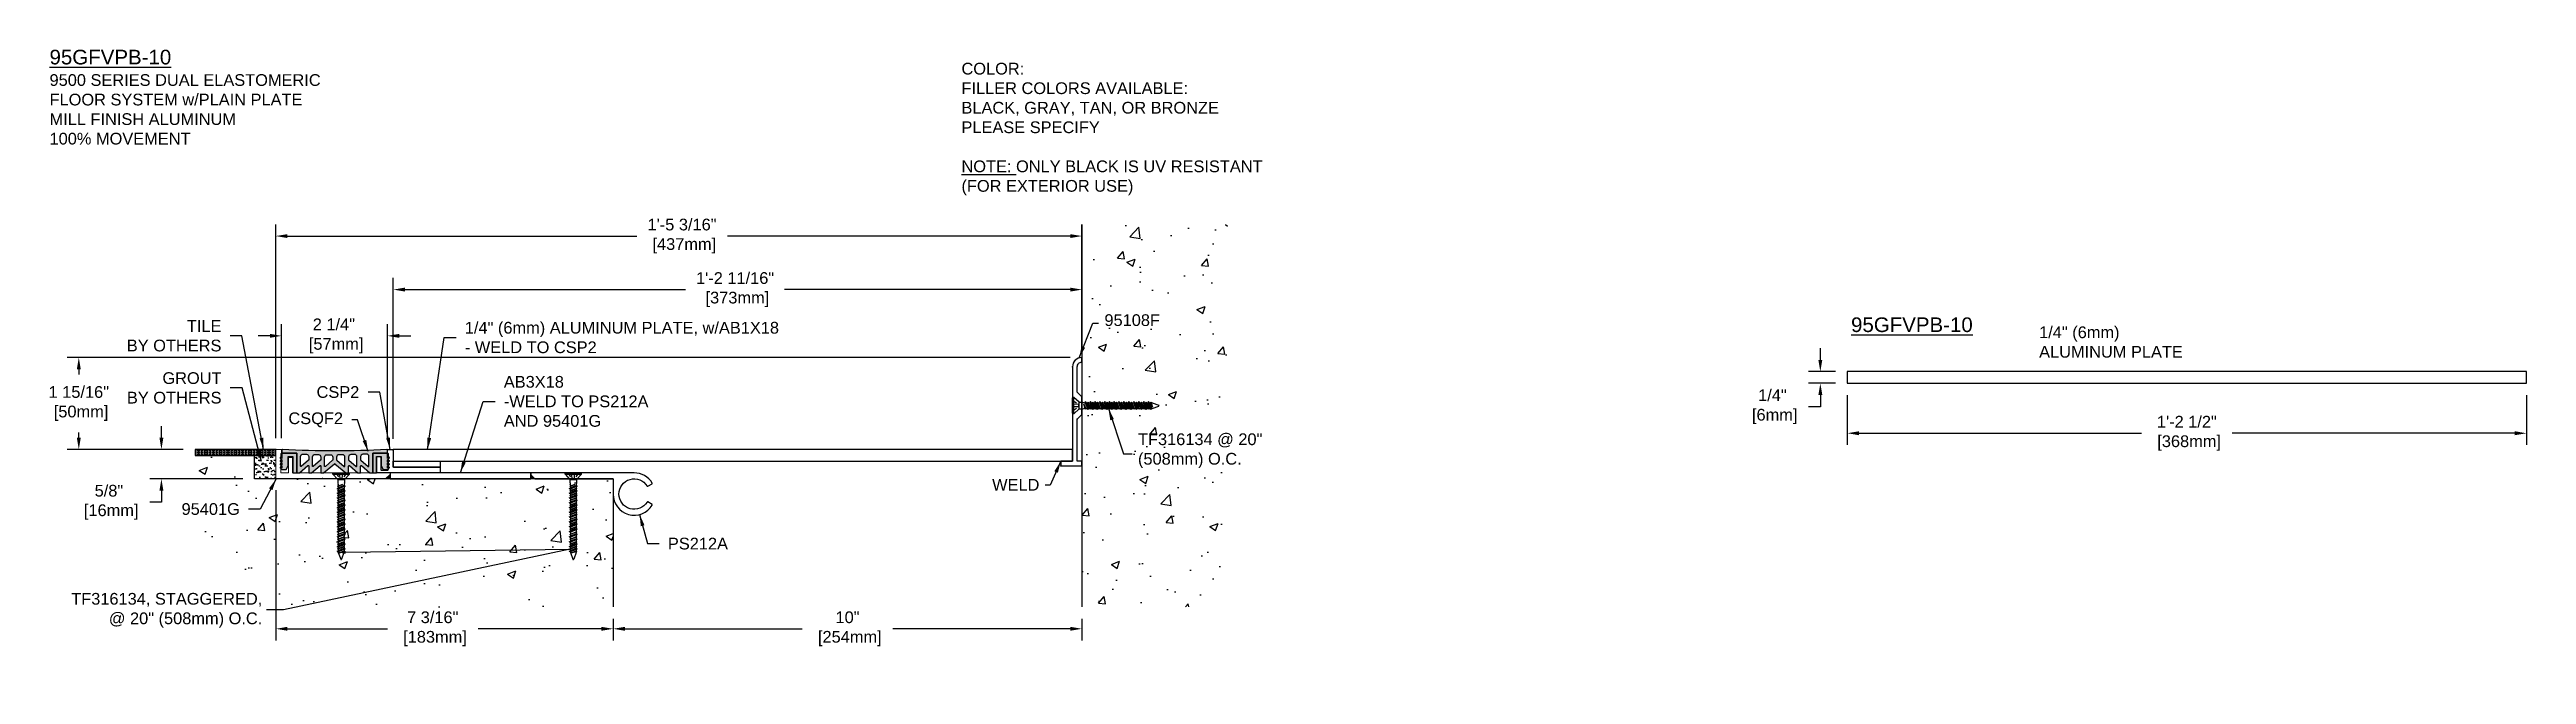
# Model space of a CAD drawing. Header units: inches. Extents: x -8 to 44.8, y -2.8 to 10.6.
import ezdxf
from ezdxf import colors
from ezdxf.entities.mleader import LeaderData, LeaderLine
from ezdxf.math import Vec2, Vec3

# ---------------------------------------------------------------- set-up
doc = ezdxf.new("R2010")
doc.units = ezdxf.units.IN
doc.header["$MEASUREMENT"] = 0
doc.linetypes.add('DASHED', pattern=[0.75, 0.5, -0.25])
for name, color, linetype in [('anchors', 4, 'Continuous'), ('conditions', 1, 'Continuous'), ('dimensions', 3, 'Continuous'), ('FILLER', 2, 'Continuous'), ('METALS', 7, 'Continuous'), ('Text', 2, 'Continuous')]:
    doc.layers.add(name, color=color, linetype=linetype)
doc.styles.add('ARIAL', font='arial.ttf')
doc.dimstyles.new('Arial', dxfattribs={"dimtxt": 0.25, "dimasz": 0.25, "dimexe": 0.25, "dimexo": 0.25, "dimgap": 0.25, "dimtad": 0, "dimtih": 1, "dimtoh": 1, "dimdec": 4, "dimzin": 0, "dimdsep": 46, "dimlunit": 4, "dimtxsty": 'ARIAL', "dimcen": 0.09, "dimadec": 0, "dimazin": 0, "dimtfac": 1, "dimtdec": 4, "dimtofl": 0, "dimtmove": 0, "dimatfit": 3, "dimfxl": 0, "dimfrac": 2, "dimtolj": 1, "dimtzin": 0, "dimarcsym": 0})

msp = doc.modelspace()

# ---------------------------------------------------------------- texts
at = {"layer": 'Text', "attachment_point": 1, "style": 'ARIAL'}
for s, insert, char_height, width in [('{\\H1.25x;\\L95GFVPB-10\\P}9500 SERIES DUAL ELASTOMERIC\\PFLOOR SYSTEM w/PLAIN PLATE\\PMILL FINISH ALUMINUM\\P100% MOVEMENT', (-8.0269, 10.55536), 0.25, 7.03125), ('COLOR:{\\L                           }   \\~\\PFILLER COLORS AVAILABLE:\\PBLACK, GRAY, TAN, OR BRONZE\\PPLEASE SPECIFY\\~\\P\\P{\\LNOTE:} ONLY BLACK IS UV RESISTANT\\P(FOR EXTERIOR USE) ', (11.42535, 10.27731), 0.25, 7.03125), ('{\\L95GFVPB-10}', (30.40083, 4.84582), 0.3125, 1.875)]:
    msp.add_mtext(s, dxfattribs=dict(at, insert=insert, char_height=char_height, width=width))
at = {"layer": 'Text', "char_height": 0.25, "style": 'ARIAL'}
for s, insert, attachment_point in [('TILE\\PBY OTHERS', (-4.36043, 4.45243), 6), ('1/4" (6mm) ALUMINUM PLATE, w/AB1X18\\P- WELD TO CSP2', (0.83115, 4.41569), 4), ('\\A1;95108F', (14.47495, 4.78557), 4), ('1/4" (6mm)\\PALUMINUM PLATE', (34.41253, 4.31879), 4), ('GROUT \\PBY OTHERS', (-4.35826, 3.34067), 6), ('CSP2', (-1.41913, 3.25255), 6), ('AB3X18\\P-WELD TO PS212A\\PAND 95401G', (1.66303, 3.05312), 4), ('CSQF2', (-1.76693, 2.65979), 6), ('\\A1;TF316134 @ 20"\\P(508mm) O.C.', (15.19055, 2.00082), 4), ('\\A1;WELD', (13.0881, 1.27546), 6), ('\\A1;95401G', (-3.96812, 0.75612), 6), ('PS212A', (5.1634, 0.01905), 4)]:
    msp.add_mtext(s, dxfattribs=dict(at, insert=insert, attachment_point=attachment_point))

# ---------------------------------------------------------------- blocks, each defined once
blk = doc.blocks.new('*D0')
at = {"layer": 'DEFPOINTS', "color": 0}
for p in [(13.995, 5.439), (13.995, 3.865), (-0.694, 2.008)]:
    blk.add_point(p, dxfattribs=at)
at = {"layer": 'dimensions', "color": 0, "lineweight": -2}
for p, q in [((-0.694, 2.258), (-0.694, 5.689)), ((-0.444, 5.439), (5.541, 5.439)), ((13.745, 5.439), (7.653, 5.439)), ((13.995, 4.115), (13.995, 5.689))]:
    blk.add_line(p, q, dxfattribs=at)
at = {"layer": 'dimensions', "color": 0}
for points in [[(-0.444, 5.481), (-0.444, 5.397), (-0.694, 5.439)], [(13.745, 5.481), (13.745, 5.397), (13.995, 5.439)]]:
    blk.add_solid(points, dxfattribs=at)
at = {"layer": 'dimensions', "color": 0, "insert": (6.597, 5.439), "char_height": 0.25, "attachment_point": 5, "style": 'ARIAL'}
blk.add_mtext('\\A1;1\'-2 11/16"\\P [373mm]', dxfattribs=at)
blk = doc.blocks.new('*D1')
at = {"layer": 'DEFPOINTS', "color": 0}
for p in [(13.995, 6.581), (13.995, 3.865), (-3.201, 2.018)]:
    blk.add_point(p, dxfattribs=at)
at = {"layer": 'dimensions', "color": 0, "lineweight": -2}
for p, q in [((-3.201, 2.268), (-3.201, 6.831)), ((-2.951, 6.581), (4.499, 6.581)), ((13.745, 6.581), (6.432, 6.581)), ((13.995, 4.115), (13.995, 6.831))]:
    blk.add_line(p, q, dxfattribs=at)
at = {"layer": 'dimensions', "color": 0}
for points in [[(-2.951, 6.622), (-2.951, 6.539), (-3.201, 6.581)], [(13.745, 6.622), (13.745, 6.539), (13.995, 6.581)]]:
    blk.add_solid(points, dxfattribs=at)
at = {"layer": 'dimensions', "color": 0, "insert": (5.465, 6.581), "char_height": 0.25, "attachment_point": 5, "style": 'ARIAL'}
blk.add_mtext('\\A1;1\'-5 3/16"\\P [437mm]', dxfattribs=at)
blk = doc.blocks.new('*D2')
at = {"layer": 'DEFPOINTS', "color": 0}
for p in [(-3.201, 1.413), (3.995, -1.331), (3.995, -1.797)]:
    blk.add_point(p, dxfattribs=at)
at = {"layer": 'dimensions', "color": 0, "lineweight": -2}
for p, q in [((-3.201, 1.163), (-3.201, -2.047)), ((3.995, -1.581), (3.995, -2.047)), ((-2.951, -1.797), (-0.82, -1.797)), ((3.745, -1.797), (1.113, -1.797))]:
    blk.add_line(p, q, dxfattribs=at)
at = {"layer": 'dimensions', "color": 0}
for points in [[(-2.951, -1.755), (-2.951, -1.839), (-3.201, -1.797)], [(3.745, -1.755), (3.745, -1.839), (3.995, -1.797)]]:
    blk.add_solid(points, dxfattribs=at)
at = {"layer": 'dimensions', "color": 0, "insert": (0.147, -1.797), "char_height": 0.25, "attachment_point": 5, "style": 'ARIAL'}
blk.add_mtext('\\A1;7 3/16"\\P [183mm]', dxfattribs=at)
blk = doc.blocks.new('*D3')
at = {"layer": 'DEFPOINTS', "color": 0}
for p in [(3.996, -1.331), (13.995, -1.331), (13.995, -1.797)]:
    blk.add_point(p, dxfattribs=at)
at = {"layer": 'dimensions', "color": 0, "lineweight": -2}
for p, q in [((3.996, -1.581), (3.996, -2.047)), ((13.995, -1.581), (13.995, -2.047)), ((4.246, -1.797), (8.029, -1.797)), ((13.745, -1.797), (9.962, -1.797))]:
    blk.add_line(p, q, dxfattribs=at)
at = {"layer": 'dimensions', "color": 0}
for points in [[(4.246, -1.755), (4.246, -1.839), (3.996, -1.797)], [(13.745, -1.755), (13.745, -1.839), (13.995, -1.797)]]:
    blk.add_solid(points, dxfattribs=at)
at = {"layer": 'dimensions', "color": 0, "insert": (8.995, -1.797), "char_height": 0.25, "attachment_point": 5, "style": 'ARIAL'}
blk.add_mtext('\\A1;10"\\P [254mm]', dxfattribs=at)
blk = doc.blocks.new('*D4')
at = {"layer": 'DEFPOINTS', "color": 0}
for p in [(-0.819, 4.452), (-3.076, 2.018), (-0.819, 2.018)]:
    blk.add_point(p, dxfattribs=at)
at = {"layer": 'dimensions', "color": 0, "lineweight": -2}
for p, q in [((-3.326, 4.452), (-3.576, 4.452)), ((-3.076, 2.268), (-3.076, 4.702)), ((-0.819, 2.268), (-0.819, 4.702)), ((-0.569, 4.452), (-0.319, 4.452))]:
    blk.add_line(p, q, dxfattribs=at)
at = {"layer": 'dimensions', "color": 0}
for points in [[(-3.326, 4.494), (-3.326, 4.411), (-3.076, 4.452)], [(-0.569, 4.494), (-0.569, 4.411), (-0.819, 4.452)]]:
    blk.add_solid(points, dxfattribs=at)
at = {"layer": 'dimensions', "color": 0, "insert": (-1.962, 4.452), "char_height": 0.25, "attachment_point": 5, "style": 'ARIAL'}
blk.add_mtext('\\A1;2 1/4"\\P [57mm]', dxfattribs=at)
blk = doc.blocks.new('csp2')
blk.add_lwpolyline([(0, 0.33, -0.414214), (0.02, 0.35), (0.066, 0.35, -0.414214), (0.086, 0.33), (0.086, 0.08, 0.414214), (0.106, 0.06), (0.23, 0.06, 0.414214), (0.25, 0.08), (0.25, 0.405, 0.414214), (0.24, 0.415, -0.414214), (0.23, 0.425), (0.23, 0.49, -0.414214), (0.24, 0.5), (0.335, 0.5, -0.414214), (0.355, 0.48), (0.355, 0.135, 0.414214), (0.365, 0.125), (1.355, 0.125), (1.355, 0), (0.335, 0), (0.02, 0, -0.414214), (0, 0.02)], format="xyb", close=True)
blk = doc.blocks.new('A$C63CB1885')
for p, q in [((-0.176, 0), (-0.175, 0.018)), ((-0.176, 0), (0.176, 0)), ((-0.176, 0), (-0.07, -0.113)), ((-0.163, 0.029), (0.163, 0.029)), ((0.07, -0.113), (0.176, 0)), ((0.176, 0), (0.175, 0.018)), ((-0.086, -0.302), (0.086, -0.251)), ((-0.086, -0.302), (-0.062, -0.289)), ((-0.086, -0.302), (-0.062, -0.315)), ((-0.086, -0.403), (0.086, -0.353)), ((-0.086, -0.403), (-0.062, -0.391)), ((-0.086, -0.403), (-0.062, -0.416)), ((-0.086, -0.505), (0.086, -0.454)), ((-0.086, -0.505), (-0.062, -0.492)), ((-0.086, -0.505), (-0.062, -0.518)), ((-0.074, -0.251), (0.032, -0.215)), ((-0.074, -0.251), (-0.062, -0.245)), ((-0.074, -0.251), (-0.062, -0.257)), ((-0.074, -0.353), (0.074, -0.302)), ((-0.074, -0.353), (-0.062, -0.346)), ((-0.074, -0.353), (-0.062, -0.359)), ((-0.074, -0.454), (0.074, -0.403)), ((-0.074, -0.454), (-0.062, -0.448)), ((-0.074, -0.454), (-0.062, -0.46)), ((-0.074, -0.556), (0.074, -0.505)), ((-0.07, -0.113), (0.07, -0.113)), ((-0.07, -0.113), (-0.07, -0.18)), ((-0.069, -0.189), (-0.063, -0.215)), ((-0.062, -0.245), (0.032, -0.215)), ((0.032, -0.215), (-0.062, -0.257)), ((-0.062, -0.225), (-0.062, -0.245)), ((0.062, -0.238), (-0.062, -0.289)), ((-0.062, -0.257), (-0.062, -0.289)), ((0.062, -0.264), (-0.062, -0.315)), ((-0.062, -0.346), (0.062, -0.296)), ((0.062, -0.308), (-0.062, -0.359)), ((-0.062, -0.315), (-0.062, -0.346)), ((0.062, -0.34), (-0.062, -0.391)), ((-0.062, -0.359), (-0.062, -0.391)), ((0.062, -0.366), (-0.062, -0.416)), ((-0.062, -0.448), (0.062, -0.397)), ((0.062, -0.41), (-0.062, -0.46)), ((-0.062, -0.416), (-0.062, -0.448)), ((0.062, -0.441), (-0.062, -0.492)), ((-0.062, -0.46), (-0.062, -0.492)), ((0.062, -0.467), (-0.062, -0.518)), ((-0.062, -0.55), (0.062, -0.499)), ((0.062, -0.511), (-0.062, -0.562)), ((-0.062, -0.518), (-0.062, -0.55)), ((0.062, -0.225), (0.062, -0.238)), ((0.086, -0.251), (0.062, -0.238)), ((0.086, -0.251), (0.062, -0.264)), ((0.062, -0.264), (0.062, -0.296)), ((0.074, -0.302), (0.062, -0.296)), ((0.074, -0.302), (0.062, -0.308)), ((0.062, -0.308), (0.062, -0.34)), ((0.086, -0.353), (0.062, -0.34)), ((0.086, -0.353), (0.062, -0.366)), ((0.062, -0.366), (0.062, -0.397)), ((0.074, -0.403), (0.062, -0.397)), ((0.074, -0.403), (0.062, -0.41)), ((0.062, -0.41), (0.062, -0.441)), ((0.086, -0.454), (0.062, -0.441)), ((0.086, -0.454), (0.062, -0.467)), ((0.062, -0.467), (0.062, -0.499)), ((0.074, -0.505), (0.062, -0.499)), ((0.074, -0.505), (0.062, -0.511)), ((0.062, -0.511), (0.062, -0.543)), ((0.069, -0.189), (0.063, -0.215)), ((0.07, -0.113), (0.07, -0.18)), ((-0.086, -0.607), (0.086, -0.556)), ((-0.086, -0.607), (-0.062, -0.594)), ((-0.086, -0.607), (-0.062, -0.619)), ((-0.086, -0.708), (0.086, -0.657)), ((-0.086, -0.708), (-0.062, -0.695)), ((-0.086, -0.708), (-0.062, -0.721)), ((-0.086, -0.81), (0.086, -0.759)), ((-0.086, -0.81), (-0.062, -0.797)), ((-0.086, -0.81), (-0.062, -0.823)), ((-0.086, -0.911), (0.086, -0.86)), ((-0.086, -0.911), (-0.062, -0.898)), ((-0.086, -0.911), (-0.062, -0.924)), ((-0.086, -1.013), (0.086, -0.962)), ((-0.086, -1.013), (-0.062, -1)), ((-0.086, -1.013), (-0.062, -1.026)), ((-0.074, -0.556), (-0.062, -0.55)), ((-0.074, -0.556), (-0.062, -0.562)), ((-0.074, -0.657), (0.074, -0.607)), ((-0.074, -0.657), (-0.062, -0.651)), ((-0.074, -0.657), (-0.062, -0.664)), ((-0.074, -0.759), (0.074, -0.708)), ((-0.074, -0.759), (-0.062, -0.753)), ((-0.074, -0.759), (-0.062, -0.765)), ((-0.074, -0.86), (0.074, -0.81)), ((-0.074, -0.86), (-0.062, -0.854)), ((-0.074, -0.86), (-0.062, -0.867)), ((-0.074, -0.962), (0.074, -0.911)), ((-0.074, -0.962), (-0.062, -0.956)), ((-0.074, -0.962), (-0.062, -0.968)), ((-0.074, -1.064), (0.074, -1.013)), ((0.062, -0.543), (-0.062, -0.594)), ((-0.062, -0.562), (-0.062, -0.594)), ((0.062, -0.569), (-0.062, -0.619)), ((-0.062, -0.651), (0.062, -0.6)), ((0.062, -0.613), (-0.062, -0.664)), ((-0.062, -0.619), (-0.062, -0.651)), ((0.062, -0.644), (-0.062, -0.695)), ((-0.062, -0.664), (-0.062, -0.695)), ((0.062, -0.67), (-0.062, -0.721)), ((-0.062, -0.753), (0.062, -0.702)), ((0.062, -0.714), (-0.062, -0.765)), ((-0.062, -0.721), (-0.062, -0.753)), ((0.062, -0.746), (-0.062, -0.797)), ((-0.062, -0.765), (-0.062, -0.797)), ((0.062, -0.772), (-0.062, -0.823)), ((-0.062, -0.854), (0.062, -0.804)), ((0.062, -0.816), (-0.062, -0.867)), ((-0.062, -0.823), (-0.062, -0.854)), ((0.062, -0.848), (-0.062, -0.898)), ((-0.062, -0.867), (-0.062, -0.898)), ((0.062, -0.873), (-0.062, -0.924)), ((-0.062, -0.956), (0.062, -0.905)), ((0.062, -0.917), (-0.062, -0.968)), ((-0.062, -0.924), (-0.062, -0.956)), ((0.062, -0.949), (-0.062, -1)), ((-0.062, -0.968), (-0.062, -1)), ((0.062, -0.975), (-0.062, -1.026)), ((-0.062, -1.057), (0.062, -1.007)), ((0.062, -1.019), (-0.062, -1.07)), ((-0.062, -1.026), (-0.062, -1.057)), ((0.062, -1.051), (-0.062, -1.101)), ((0.086, -0.556), (0.062, -0.543)), ((0.086, -0.556), (0.062, -0.569)), ((0.062, -0.569), (0.062, -0.6)), ((0.074, -0.607), (0.062, -0.6)), ((0.074, -0.607), (0.062, -0.613)), ((0.062, -0.613), (0.062, -0.644)), ((0.086, -0.657), (0.062, -0.644)), ((0.086, -0.657), (0.062, -0.67)), ((0.062, -0.67), (0.062, -0.702)), ((0.074, -0.708), (0.062, -0.702)), ((0.074, -0.708), (0.062, -0.714)), ((0.062, -0.714), (0.062, -0.746)), ((0.086, -0.759), (0.062, -0.746)), ((0.086, -0.759), (0.062, -0.772)), ((0.062, -0.772), (0.062, -0.804)), ((0.074, -0.81), (0.062, -0.804)), ((0.074, -0.81), (0.062, -0.816)), ((0.062, -0.816), (0.062, -0.848)), ((0.086, -0.86), (0.062, -0.848)), ((0.086, -0.86), (0.062, -0.873)), ((0.062, -0.873), (0.062, -0.905)), ((0.074, -0.911), (0.062, -0.905)), ((0.074, -0.911), (0.062, -0.917)), ((0.062, -0.917), (0.062, -0.949)), ((0.086, -0.962), (0.062, -0.949)), ((0.086, -0.962), (0.062, -0.975)), ((0.062, -0.975), (0.062, -1.007)), ((0.074, -1.013), (0.062, -1.007)), ((0.074, -1.013), (0.062, -1.019)), ((0.062, -1.019), (0.062, -1.051)), ((0.086, -1.064), (0.062, -1.051)), ((-0.086, -1.114), (0.086, -1.064)), ((-0.086, -1.114), (-0.062, -1.101)), ((-0.086, -1.114), (-0.062, -1.127)), ((-0.086, -1.222), (0.086, -1.171)), ((-0.086, -1.222), (-0.062, -1.209)), ((-0.086, -1.222), (-0.062, -1.235)), ((-0.086, -1.332), (0.086, -1.282)), ((-0.086, -1.332), (-0.062, -1.319)), ((-0.086, -1.332), (-0.062, -1.345)), ((-0.086, -1.438), (0.086, -1.387)), ((-0.086, -1.438), (-0.062, -1.425)), ((-0.086, -1.438), (-0.062, -1.451)), ((-0.086, -1.54), (0.086, -1.489)), ((-0.086, -1.54), (-0.062, -1.527)), ((-0.086, -1.54), (-0.062, -1.553)), ((-0.074, -1.064), (-0.062, -1.057)), ((-0.074, -1.064), (-0.062, -1.07)), ((-0.074, -1.171), (0.074, -1.121)), ((-0.074, -1.171), (-0.062, -1.165)), ((-0.074, -1.171), (-0.062, -1.178)), ((-0.074, -1.282), (0.074, -1.231)), ((-0.074, -1.282), (-0.062, -1.275)), ((-0.074, -1.282), (-0.062, -1.288)), ((-0.074, -1.387), (0.074, -1.336)), ((-0.074, -1.387), (-0.062, -1.381)), ((-0.074, -1.387), (-0.062, -1.393)), ((-0.074, -1.489), (0.074, -1.439)), ((-0.074, -1.489), (-0.062, -1.483)), ((-0.074, -1.489), (-0.062, -1.496)), ((-0.074, -1.592), (0.074, -1.541)), ((-0.062, -1.07), (-0.062, -1.101)), ((0.062, -1.077), (-0.062, -1.127)), ((-0.062, -1.165), (0.062, -1.115)), ((0.062, -1.127), (-0.062, -1.178)), ((-0.062, -1.127), (-0.062, -1.165)), ((0.062, -1.159), (-0.062, -1.209)), ((-0.062, -1.178), (-0.062, -1.209)), ((0.062, -1.184), (-0.062, -1.235)), ((-0.062, -1.275), (0.062, -1.225)), ((-0.062, -1.235), (-0.062, -1.275)), ((0.062, -1.237), (-0.062, -1.288)), ((0.062, -1.269), (-0.062, -1.319)), ((-0.062, -1.288), (-0.062, -1.319)), ((0.062, -1.295), (-0.062, -1.345)), ((-0.062, -1.381), (0.062, -1.33)), ((0.062, -1.343), (-0.062, -1.393)), ((-0.062, -1.345), (-0.062, -1.381)), ((0.062, -1.374), (-0.062, -1.425)), ((-0.062, -1.393), (-0.062, -1.425)), ((0.062, -1.4), (-0.062, -1.451)), ((-0.062, -1.483), (0.062, -1.433)), ((0.062, -1.445), (-0.062, -1.496)), ((-0.062, -1.451), (-0.062, -1.483)), ((0.062, -1.477), (-0.062, -1.527)), ((-0.062, -1.496), (-0.062, -1.527)), ((0.062, -1.502), (-0.062, -1.553)), ((-0.062, -1.586), (0.062, -1.535)), ((0.062, -1.547), (-0.062, -1.598)), ((-0.062, -1.553), (-0.062, -1.586)), ((0.062, -1.579), (-0.062, -1.63)), ((0.086, -1.064), (0.062, -1.077)), ((0.062, -1.077), (0.062, -1.115)), ((0.074, -1.121), (0.062, -1.115)), ((0.074, -1.121), (0.062, -1.127)), ((0.062, -1.127), (0.062, -1.159)), ((0.086, -1.171), (0.062, -1.159)), ((0.086, -1.171), (0.062, -1.184)), ((0.062, -1.184), (0.062, -1.225)), ((0.074, -1.231), (0.062, -1.225)), ((0.074, -1.231), (0.062, -1.237)), ((0.062, -1.237), (0.062, -1.269)), ((0.086, -1.282), (0.062, -1.269)), ((0.086, -1.282), (0.062, -1.295)), ((0.062, -1.295), (0.062, -1.33)), ((0.074, -1.336), (0.062, -1.33)), ((0.074, -1.336), (0.062, -1.343)), ((0.062, -1.343), (0.062, -1.374)), ((0.086, -1.387), (0.062, -1.374)), ((0.086, -1.387), (0.062, -1.4)), ((0.062, -1.4), (0.062, -1.433)), ((0.074, -1.439), (0.062, -1.433)), ((0.074, -1.439), (0.062, -1.445)), ((0.062, -1.445), (0.062, -1.477)), ((0.086, -1.489), (0.062, -1.477)), ((0.086, -1.489), (0.062, -1.502)), ((0.062, -1.502), (0.062, -1.535)), ((0.074, -1.541), (0.062, -1.535)), ((0.074, -1.541), (0.062, -1.547)), ((0.062, -1.547), (0.062, -1.579)), ((0.086, -1.592), (0.062, -1.579)), ((-0.086, -1.643), (0.086, -1.592)), ((-0.086, -1.643), (-0.062, -1.63)), ((-0.086, -1.643), (-0.062, -1.655)), ((-0.074, -1.592), (-0.062, -1.586)), ((-0.074, -1.592), (-0.062, -1.598)), ((-0.062, -1.598), (-0.062, -1.63)), ((0.062, -1.605), (-0.062, -1.655)), ((-0.06, -1.668), (-0.01, -1.81)), ((-0.034, -1.679), (0.062, -1.636)), ((-0.034, -1.679), (0.074, -1.643)), ((0.062, -1.649), (-0.034, -1.679)), ((0.06, -1.668), (0.01, -1.81)), ((0.086, -1.592), (0.062, -1.605)), ((0.062, -1.605), (0.062, -1.652)), ((0.074, -1.643), (0.062, -1.636)), ((0.074, -1.643), (0.062, -1.649))]:
    blk.add_line(p, q)
at = {"linetype": 'DASHED', "ltscale": 0.025}
for p, q in [((-0.113, 0.029), (-0.024, -0.106)), ((-0.024, -0.106), (-0.031, 0.028)), ((0.024, -0.106), (0.031, 0.029)), ((0.112, 0.029), (0.024, -0.106)), ((-0.024, -0.106), (0.024, -0.106))]:
    blk.add_line(p, q, dxfattribs=at)
for centre, radius, start, end in [((-0.163, 0.017), 0.0112, 90, 175), ((0.163, 0.017), 0.0112, 5, 90), ((-0.023, -0.18), 0.0465, 180, 191.9357), ((-0.109, -0.225), 0.0465, 0, 11.9357), ((0.109, -0.225), 0.0465, 168.0643, 180), ((0.023, -0.18), 0.0465, 348.0643, 0), ((-0.016, -1.652), 0.0465, 183.9476, 199.3058), ((0, -1.806), 0.0106, 204.1001, 335.8999), ((0.016, -1.652), 0.0465, 340.6942, 0)]:
    blk.add_arc(centre, radius, start, end)
blk = doc.blocks.new('TF316134')
blk.add_blockref('A$C63CB1885', (0, -0.0285))
blk = doc.blocks.new('*D8')
at = {"layer": 'DEFPOINTS', "color": 0}
for p in [(30.32, 3.44), (44.808, 3.44), (44.808, 2.375)]:
    blk.add_point(p, dxfattribs=at)
at = {"layer": 'dimensions', "color": 0, "lineweight": -2}
for p, q in [((30.32, 3.19), (30.32, 2.125)), ((44.808, 3.19), (44.808, 2.125)), ((30.57, 2.375), (36.597, 2.375)), ((44.558, 2.375), (38.53, 2.375))]:
    blk.add_line(p, q, dxfattribs=at)
at = {"layer": 'dimensions', "color": 0}
for points in [[(30.57, 2.417), (30.57, 2.333), (30.32, 2.375)], [(44.558, 2.417), (44.558, 2.333), (44.808, 2.375)]]:
    blk.add_solid(points, dxfattribs=at)
at = {"layer": 'dimensions', "color": 0, "insert": (37.564, 2.375), "char_height": 0.25, "attachment_point": 5, "style": 'ARIAL'}
blk.add_mtext('\\A1;1\'-2 1/2"\\P [368mm]', dxfattribs=at)
blk = doc.blocks.new('*D9')
at = {"layer": 'DEFPOINTS', "color": 0}
for p in [(29.746, 3.44), (30.32, 3.69), (30.32, 3.44)]:
    blk.add_point(p, dxfattribs=at)
at = {"layer": 'dimensions', "color": 0, "lineweight": -2}
for p, q in [((29.746, 3.94), (29.746, 4.19)), ((30.07, 3.69), (29.496, 3.69)), ((30.07, 3.44), (29.496, 3.44)), ((29.746, 3.19), (29.746, 2.94)), ((29.746, 2.94), (29.496, 2.94))]:
    blk.add_line(p, q, dxfattribs=at)
at = {"layer": 'dimensions', "color": 0}
for points in [[(29.704, 3.94), (29.788, 3.94), (29.746, 3.69)], [(29.704, 3.19), (29.788, 3.19), (29.746, 3.44)]]:
    blk.add_solid(points, dxfattribs=at)
at = {"layer": 'dimensions', "color": 0, "insert": (28.724, 2.94), "char_height": 0.25, "attachment_point": 5, "style": 'ARIAL'}
blk.add_mtext('\\A1;1/4"\\P [6mm]', dxfattribs=at)
blk = doc.blocks.new('*D10')
at = {"layer": 'DEFPOINTS', "color": 0}
for p in [(-4.923, 2.028), (-5.64, 1.403), (-3.654, 1.403)]:
    blk.add_point(p, dxfattribs=at)
at = {"layer": 'dimensions', "color": 0, "lineweight": -2}
for p, q in [((-5.64, 2.278), (-5.64, 2.528)), ((-5.173, 2.028), (-5.89, 2.028)), ((-3.904, 1.403), (-5.89, 1.403)), ((-5.64, 1.153), (-5.64, 0.903)), ((-5.64, 0.903), (-5.89, 0.903))]:
    blk.add_line(p, q, dxfattribs=at)
at = {"layer": 'dimensions', "color": 0}
for points in [[(-5.682, 2.278), (-5.599, 2.278), (-5.64, 2.028)], [(-5.682, 1.153), (-5.599, 1.153), (-5.64, 1.403)]]:
    blk.add_solid(points, dxfattribs=at)
at = {"layer": 'dimensions', "color": 0, "insert": (-6.76, 0.903), "char_height": 0.25, "attachment_point": 5, "style": 'ARIAL'}
blk.add_mtext('\\A1;5/8"\\P [16mm]', dxfattribs=at)
blk = doc.blocks.new('95401G')
at = {"color": 7, "linetype": 'Continuous', "lineweight": 15}
blk.add_lwpolyline([(2.438, 0.115, 0.414214), (2.428, 0.125), (0.365, 0.125, -0.414214), (0.355, 0.135), (0.355, 0.445, 0.414214), (0.345, 0.455), (0.285, 0.455, 0.414214), (0.275, 0.445), (0.275, 0.135, -0.414214), (0.265, 0.125), (0.115, 0.125, -0.414214), (0.105, 0.135), (0.105, 0.53, -0.414214), (0.115, 0.54, 0.414214), (0.125, 0.55), (0.125, 0.615, 0.414214), (0.115, 0.625), (0.01, 0.625, 0.414214), (0, 0.615), (0, 0.01, 0.414214), (0.01, 0), (0.981, 0, 0.198912), (0.988, 0.003), (0.993, 0.008, -0.414214), (1.007, 0.008), (1.012, 0.003, 0.198912), (1.019, 0), (2.344, 0, 0.198912), (2.351, 0.003), (2.435, 0.087, 0.198912), (2.438, 0.094)], format="xyb", close=True, dxfattribs=at)
blk = doc.blocks.new('PS212A')
at = {"linetype": 'Continuous', "flags": 128}
blk.add_lwpolyline([(0.451, 0.125), (-1.747, 0.125, 0.414214), (-1.757, 0.115), (-1.757, 0.095, 0.198912), (-1.754, 0.087), (-1.67, 0.003, 0.198912), (-1.663, 0), (-0.009, 0, -0.414214), (0.001, -0.01), (0.001, -0.325, 0.758338), (0.836, -0.559, 0.420887), (0.832, -0.545), (0.741, -0.492, 0.405496), (0.727, -0.496, -3.520953), (0.727, -0.154, 0.405496), (0.741, -0.157), (0.832, -0.105, 0.420887), (0.836, -0.091, 0.261868)], format="xyb", close=True, dxfattribs=at)
blk = doc.blocks.new('95108F')
blk.add_lwpolyline([(0.063, 0.063), (0.963, 0.063), (1.063, -0.037), (1.438, -0.037), (1.538, 0.063), (2.077, 0.063, -0.414214), (2.176, -0.036), (2.176, -0.037), (2.276, -0.037), (2.276, -0.036, 0.414214), (2.077, 0.163), (1.261, 0.163), (1.251, 0.153), (1.241, 0.163), (0.063, 0.163), (0.063, 0.413), (-0.037, 0.413), (-0.037, -0.037), (0.063, -0.037)], format="xyb", close=True)
for p in [(-0.037, 0.413), (0.963, 0.063), (2.077, 0.163), (2.199, 0.122), (0.063, -0.037), (1.438, -0.037), (2.276, -0.037)]:
    blk.add_point(p)
blk = doc.blocks.new('CSQF2')
h = blk.add_hatch(color=256)
h.paths.add_polyline_path([(4.559, 1.888, 0.430422), (4.548, 1.898, -0.027516), (2.319, 1.898, 0.430422), (2.309, 1.888), (2.309, 1.819), (2.624, 1.819), (2.624, 1.399), (2.676, 1.399, 0.176327), (2.682, 1.401), (2.864, 1.554, -0.63707), (2.88, 1.546), (2.88, 1.409, 0.414214), (2.89, 1.399), (2.932, 1.399, 0.176327), (2.939, 1.401), (3.121, 1.554, -0.63707), (3.137, 1.546), (3.137, 1.409, 0.414214), (3.147, 1.399), (3.189, 1.399, 0.176327), (3.195, 1.401), (3.427, 1.596, -0.36397), (3.44, 1.596), (3.672, 1.401, 0.176327), (3.679, 1.399), (3.721, 1.399, 0.414214), (3.731, 1.409), (3.731, 1.546, -0.63707), (3.747, 1.554), (3.929, 1.401, 0.176327), (3.935, 1.399), (3.977, 1.399, 0.414214), (3.987, 1.409), (3.987, 1.546, -0.63707), (4.004, 1.554), (4.186, 1.401, 0.176327), (4.192, 1.399), (4.244, 1.399), (4.244, 1.819), (4.559, 1.819)])
h.paths.add_polyline_path([(3.267, 1.788, 0.000939), (3.344, 1.788, -0.412919), (3.394, 1.738), (3.394, 1.676, -0.221695), (3.39, 1.669), (3.234, 1.537, -0.63707), (3.217, 1.545), (3.217, 1.738, -0.416611)], flags=16)
h.paths.add_polyline_path([(3.137, 1.74), (3.137, 1.676, -0.221695), (3.134, 1.669), (2.977, 1.537, -0.63707), (2.96, 1.545), (2.96, 1.742, -0.420307), (3.012, 1.792, 0.000939), (3.088, 1.79, -0.409242)], flags=16)
h.paths.add_polyline_path([(3.524, 1.788, 0.000939), (3.6, 1.788, -0.416611), (3.651, 1.738), (3.651, 1.545, -0.63707), (3.634, 1.537), (3.478, 1.669, -0.221695), (3.474, 1.676), (3.474, 1.738, -0.412919)], flags=16)
h.paths.add_polyline_path([(2.88, 1.746), (2.88, 1.676, -0.221695), (2.877, 1.669), (2.72, 1.537, -0.63707), (2.704, 1.545), (2.704, 1.749, -0.424014), (2.756, 1.799, 0.000939), (2.832, 1.796, -0.405574)], flags=16)
h.paths.add_polyline_path([(3.78, 1.79, 0.000939), (3.856, 1.792, -0.420307), (3.907, 1.742), (3.907, 1.545, -0.63707), (3.891, 1.537), (3.734, 1.669, -0.221695), (3.731, 1.676), (3.731, 1.74, -0.409242)], flags=16)
h.paths.add_polyline_path([(4.036, 1.796, 0.000939), (4.112, 1.799, -0.424014), (4.164, 1.749), (4.164, 1.545, -0.63707), (4.147, 1.537), (3.991, 1.669, -0.221695), (3.987, 1.676), (3.987, 1.746, -0.405574)], flags=16)
h.paths.add_polyline_path([(2.624, 1.819), (2.309, 1.819), (2.309, 1.707), (2.285, 1.731, 0.414214), (2.271, 1.731, 0.414214), (2.271, 1.717), (2.309, 1.679), (2.309, 1.637), (2.285, 1.661, 0.414214), (2.271, 1.661, 0.414214), (2.271, 1.647), (2.309, 1.609), (2.309, 1.567), (2.285, 1.591, 0.414214), (2.271, 1.591, 0.414214), (2.271, 1.577), (2.309, 1.539), (2.309, 1.497), (2.285, 1.521, 0.414214), (2.271, 1.521, 0.414214), (2.271, 1.507), (2.306, 1.472, 0.198912), (2.313, 1.469), (2.399, 1.469), (2.444, 1.547), (2.444, 1.749), (2.544, 1.749), (2.544, 1.399), (2.624, 1.399)])
h.paths.add_polyline_path([(4.324, 1.749), (4.424, 1.749), (4.424, 1.547), (4.469, 1.469), (4.555, 1.469, 0.198912), (4.562, 1.472), (4.597, 1.507, 0.414214), (4.597, 1.521, 0.414214), (4.583, 1.521), (4.559, 1.497), (4.559, 1.539), (4.597, 1.577, 0.414214), (4.597, 1.591, 0.414214), (4.583, 1.591), (4.559, 1.567), (4.559, 1.609), (4.597, 1.647, 0.414214), (4.597, 1.661, 0.414214), (4.583, 1.661), (4.559, 1.637), (4.559, 1.679), (4.597, 1.717, 0.414214), (4.597, 1.731, 0.414214), (4.583, 1.731), (4.559, 1.707), (4.559, 1.819), (4.244, 1.819), (4.244, 1.399), (4.324, 1.399)])
for p, q in [((2.309, 1.819), (2.624, 1.819)), ((2.624, 1.819), (2.309, 1.819)), ((2.624, 1.819), (2.624, 1.399)), ((2.624, 1.399), (2.624, 1.819)), ((4.244, 1.819), (4.244, 1.399)), ((4.559, 1.819), (4.244, 1.819)), ((4.244, 1.819), (4.559, 1.819)), ((4.244, 1.399), (4.244, 1.819))]:
    blk.add_line(p, q)
for points in [[(2.89, 1.399), (2.932, 1.399, 0.176327), (2.939, 1.401), (3.121, 1.554, -0.63707), (3.137, 1.546), (3.137, 1.409, 0.414214), (3.147, 1.399), (3.189, 1.399, 0.176327), (3.195, 1.401), (3.427, 1.596, -0.36397), (3.44, 1.596), (3.672, 1.401, 0.176327), (3.679, 1.399), (3.721, 1.399, 0.414214), (3.731, 1.409), (3.731, 1.546, -0.63707), (3.747, 1.554), (3.929, 1.401, 0.176327), (3.935, 1.399), (3.977, 1.399, 0.414214), (3.987, 1.409), (3.987, 1.546, -0.63707), (4.004, 1.554), (4.186, 1.401, 0.176327), (4.192, 1.399), (4.244, 1.399), (4.324, 1.399), (4.324, 1.749), (4.424, 1.749), (4.424, 1.547), (4.469, 1.469), (4.555, 1.469, 0.198912), (4.562, 1.472), (4.597, 1.507, 0.414214), (4.597, 1.521, 0.414214), (4.583, 1.521), (4.559, 1.497), (4.559, 1.539), (4.597, 1.577, 0.414214), (4.597, 1.591, 0.414214), (4.583, 1.591), (4.559, 1.567), (4.559, 1.609), (4.597, 1.647, 0.414214), (4.597, 1.661, 0.414214), (4.583, 1.661), (4.559, 1.637), (4.559, 1.679), (4.597, 1.717, 0.414214), (4.597, 1.731, 0.414214), (4.583, 1.731), (4.559, 1.707), (4.559, 1.819), (4.559, 1.888, 0.430422), (4.548, 1.898, -0.027516), (2.319, 1.898, 0.430422), (2.309, 1.888), (2.309, 1.819), (2.309, 1.707), (2.285, 1.731, 0.414214), (2.271, 1.731, 0.414214), (2.271, 1.717), (2.309, 1.679), (2.309, 1.637), (2.285, 1.661, 0.414214), (2.271, 1.661, 0.414214), (2.271, 1.647), (2.309, 1.609), (2.309, 1.567), (2.285, 1.591, 0.414214), (2.271, 1.591, 0.414214), (2.271, 1.577), (2.309, 1.539), (2.309, 1.497), (2.285, 1.521, 0.414214), (2.271, 1.521, 0.414214), (2.271, 1.507), (2.306, 1.472, 0.198912), (2.313, 1.469), (2.399, 1.469), (2.444, 1.547), (2.444, 1.749), (2.544, 1.749), (2.544, 1.399), (2.624, 1.399), (2.676, 1.399, 0.176327), (2.682, 1.401), (2.864, 1.554, -0.63707), (2.88, 1.546), (2.88, 1.409, 0.414214)], [(2.88, 1.676, -0.221695), (2.877, 1.669), (2.72, 1.537, -0.63707), (2.704, 1.545), (2.704, 1.749, -0.424014), (2.756, 1.799, 0.000939), (2.832, 1.796, -0.405574), (2.88, 1.746)], [(3.137, 1.74), (3.137, 1.676, -0.221695), (3.134, 1.669), (2.977, 1.537, -0.63707), (2.96, 1.545), (2.96, 1.742, -0.420307), (3.012, 1.792, 0.000939), (3.088, 1.79, -0.409242)], [(3.394, 1.738), (3.394, 1.676, -0.221695), (3.39, 1.669), (3.234, 1.537, -0.63707), (3.217, 1.545), (3.217, 1.738, -0.416611), (3.267, 1.788, 0.000939), (3.344, 1.788, -0.412919)], [(3.474, 1.738), (3.474, 1.676, 0.221695), (3.478, 1.669), (3.634, 1.537, 0.63707), (3.651, 1.545), (3.651, 1.738, 0.416611), (3.6, 1.788, -0.000939), (3.524, 1.788, 0.412919)], [(3.78, 1.79, 0.409242), (3.731, 1.74), (3.731, 1.676, 0.221695), (3.734, 1.669), (3.891, 1.537, 0.63707), (3.907, 1.545), (3.907, 1.742, 0.420307), (3.856, 1.792, -0.000939)], [(3.987, 1.746), (3.987, 1.676, 0.221695), (3.991, 1.669), (4.147, 1.537, 0.63707), (4.164, 1.545), (4.164, 1.749, 0.424014), (4.112, 1.799, -0.000939), (4.036, 1.796, 0.405574)]]:
    blk.add_lwpolyline(points, format="xyb", close=True)
blk = doc.blocks.new('*D20')
at = {"layer": 'DEFPOINTS', "color": 0}
for p in [(13.995, 3.99), (-7.403, 2.028), (-4.923, 2.028)]:
    blk.add_point(p, dxfattribs=at)
at = {"layer": 'dimensions', "color": 0, "lineweight": -2}
for p, q in [((13.745, 3.99), (-7.653, 3.99)), ((-7.403, 3.74), (-7.403, 3.63)), ((-7.403, 2.278), (-7.403, 2.388)), ((-5.173, 2.028), (-7.653, 2.028))]:
    blk.add_line(p, q, dxfattribs=at)
at = {"layer": 'dimensions', "color": 0}
for points in [[(-7.444, 3.74), (-7.361, 3.74), (-7.403, 3.99)], [(-7.444, 2.278), (-7.361, 2.278), (-7.403, 2.028)]]:
    blk.add_solid(points, dxfattribs=at)
at = {"layer": 'dimensions', "color": 0, "insert": (-7.403, 3.009), "char_height": 0.25, "attachment_point": 5, "style": 'ARIAL'}
blk.add_mtext('\\A1;1 15/16"\\P [50mm]', dxfattribs=at)

# ---------------------------------------------------------------- dimensions: what is measured, and where the dimension line sits
at = {"layer": 'dimensions'}
for base, p1, p2, picture, middle in [((13.99462, 6.58061), (-3.20088, 2.01785), (13.99462, 3.86535), '*D1', (5.4654, 6.58061)), ((13.99462, 5.43887), (-0.69369, 2.00785), (13.99462, 3.86535), '*D0', (6.59743, 5.43887)), ((-0.81869, 4.45226), (-3.07588, 2.01785), (-0.81869, 2.01785), '*D4', (-1.9618, 4.45226)), ((44.80793, 2.375), (30.31962, 3.43976), (44.80793, 3.43976), '*D8', (37.56377, 2.375)), ((13.99462, -1.79706), (3.99623, -1.33077), (13.99462, -1.3308), '*D3', (8.99543, -1.79706))]:
    dim = msp.add_linear_dim(base=base, p1=p1, p2=p2, dimstyle='Arial', override={"dimpost": '\\X'}, dxfattribs=at)
    dim.commit()
    dim.dimension.update_dxf_attribs({"geometry": picture, "text_midpoint": middle, "dimtype": 160})
for base, p1, p2, angle, picture, middle in [((-7.40274, 2.02785), (13.99462, 3.99035), (-4.92252, 2.02785), 90, '*D20', (-7.40274, 3.0091)), ((29.74606, 3.43976), (30.31962, 3.68976), (30.31962, 3.43976), 90, '*D9', (28.7238, 2.93976)), ((-5.64043, 1.40282), (-4.92252, 2.02785), (-3.65379, 1.40282), 90, '*D10', (-6.7598, 0.90282)), ((3.99462, -1.79706), (-3.20088, 1.41285), (3.99462, -1.3308), 180, '*D2', (0.14662, -1.79706))]:
    dim = msp.add_linear_dim(base=base, p1=p1, p2=p2, angle=angle, dimstyle='Arial', override={"dimpost": '\\X'}, dxfattribs=at)
    dim.commit()
    dim.dimension.update_dxf_attribs({"geometry": picture, "text_midpoint": middle, "dimtype": 160})

# ---------------------------------------------------------------- hatches: boundary and pattern name
at = {"layer": 'conditions'}
h = msp.add_hatch(dxfattribs=at)
h.set_pattern_fill('AR-CONC', color=256, scale=0.25, style=0)
h.paths.add_polyline_path([(3.08217, 0.5435), (3.08217, 0.57515), (3.05811, 0.5881), (3.08216, 0.60105), (3.08216, 0.63269), (3.07067, 0.63888), (3.08216, 0.64506), (3.08216, 0.67671), (3.05811, 0.68966), (3.08216, 0.7026), (3.08215, 0.73426), (3.07067, 0.74044), (3.08215, 0.74662), (3.08215, 0.77828), (3.05811, 0.79122), (3.08215, 0.80416), (3.08214, 0.83583), (3.07067, 0.842), (3.08214, 0.84818), (3.08214, 0.87985), (3.05811, 0.89278), (3.08214, 0.90572), (3.08214, 0.93739), (3.07067, 0.94356), (3.08214, 0.94974), (3.08213, 0.98141), (3.05811, 0.99435), (3.08213, 1.00728), (3.08213, 1.03896), (3.07067, 1.04513), (3.08213, 1.05129), (3.08213, 1.08298), (3.05811, 1.09591), (3.08212, 1.10884), (3.08212, 1.14053), (3.07067, 1.14669), (3.08212, 1.15285), (3.08212, 1.18455), (3.05811, 1.19747), (3.08212, 1.2104), (3.08211, 1.24209), (3.07067, 1.24825), (3.08211, 1.25441), (3.08211, 1.27455, 0.12874664), (3.08, 1.29802, -0.0696153), (3.07562, 1.31013), (3.08211, 1.27941), (3.08211, 1.25441), (3.17645, 1.2847), (3.08211, 1.24209), (3.08212, 1.2104), (3.20661, 1.26118), (3.20661, 1.27941), (3.21311, 1.31013, 0.05212645), (3.21411, 1.31975), (3.21411, 1.38685), (3.07461, 1.38685), (3.07461, 1.31975, 0.128787), (3.07672, 1.29628, -0.0696153), (3.08111, 1.28416), (3.07461, 1.31489), (3.07461, 1.38685), (3.05949, 1.40282), (-1.72202, 1.40282), (-1.73714, 1.38685), (-1.73714, 1.31489), (-1.74364, 1.28416, 0.13295553), (-1.74227, 1.2599), (-1.72064, 1.24825), (-1.74464, 1.23533), (-1.74464, 1.20363), (-1.7332, 1.19747), (-1.74464, 1.19131), (-1.74464, 1.15961), (-1.72064, 1.14669), (-1.74464, 1.13376), (-1.74464, 1.10207), (-1.7332, 1.09591), (-1.74464, 1.08974), (-1.74464, 1.05805), (-1.72064, 1.04513), (-1.74464, 1.0322), (-1.74464, 1.00051), (-1.7332, 0.99435), (-1.74464, 0.98818), (-1.74464, 0.95649), (-1.72064, 0.94356), (-1.74464, 0.93064), (-1.74464, 0.89895), (-1.7332, 0.89278), (-1.74464, 0.88662), (-1.74464, 0.85493), (-1.72064, 0.842), (-1.74464, 0.82908), (-1.74464, 0.79738), (-1.7332, 0.79122), (-1.74464, 0.78506), (-1.74464, 0.75336), (-1.72064, 0.74044), (-1.74464, 0.72751), (-1.74464, 0.69582), (-1.7332, 0.68966), (-1.74464, 0.68349), (-1.74464, 0.6518), (-1.72064, 0.63888), (-1.74464, 0.62595), (-1.74464, 0.59426), (-1.7332, 0.5881), (-1.74464, 0.58193), (-1.74464, 0.55024), (-1.72064, 0.53731), (-1.74464, 0.52439), (-1.74464, 0.4927), (-1.7332, 0.48653), (-1.74464, 0.48037), (-1.74464, 0.44868), (-1.72064, 0.43575), (-1.74464, 0.42283), (-1.74464, 0.38482), (-1.7332, 0.37865), (-1.74464, 0.37249), (-1.74464, 0.3408), (-1.72064, 0.32787), (-1.74464, 0.31495), (-1.74464, 0.27469), (-1.7332, 0.26852), (-1.74464, 0.26236), (-1.74464, 0.23067), (-1.72064, 0.21774), (-1.74464, 0.20482), (-1.74464, 0.16906), (-1.7332, 0.16289), (-1.74464, 0.15673), (-1.74464, 0.12504), (-1.72064, 0.11211), (-1.74464, 0.09919), (-1.74464, 0.06679), (-1.7332, 0.06063), (-1.74464, 0.05447), (-1.74464, 0.02277), (-1.72064, 0.00985), (-1.74464, -0.00308), (-1.74464, -0.03547), (-1.7332, -0.04163), (-1.74464, -0.04779), (-1.74464, -0.07949), (-1.72064, -0.09241), (-1.74464, -0.10534), (-1.74464, -0.13703), (-1.7332, -0.14319), (-1.74464, -0.14936), (-1.74464, -0.16078), (-1.79667, -0.3093, -0.70927499), (-1.81653, -0.31096), (-1.87116, -0.15503), (-1.89314, -0.14319), (-1.86903, -0.13021), (-1.86903, -0.09863), (-1.88059, -0.09241), (-1.86904, -0.0862), (-1.86904, -0.05391), (-1.89314, -0.04093), (-1.86904, -0.02796), (-1.86904, 0.00364), (-1.88059, 0.00985), (-1.86904, 0.01606), (-1.86905, 0.04836), (-1.89314, 0.06133), (-1.86905, 0.0743), (-1.86905, 0.1059), (-1.88059, 0.11211), (-1.86905, 0.11832), (-1.86905, 0.15399), (-1.89314, 0.16696), (-1.86906, 0.17993), (-1.86906, 0.21154), (-1.88059, 0.21774), (-1.86906, 0.22395), (-1.86906, 0.26413), (-1.89314, 0.27709), (-1.86906, 0.29005), (-1.86907, 0.32167), (-1.88059, 0.32787), (-1.86907, 0.33407), (-1.86907, 0.37201), (-1.89314, 0.38497), (-1.86907, 0.39793), (-1.86908, 0.42956), (-1.88059, 0.43575), (-1.86908, 0.44194), (-1.86908, 0.47358), (-1.89314, 0.48653), (-1.86908, 0.49949), (-1.86908, 0.53113), (-1.88059, 0.53731), (-1.86908, 0.5435), (-1.86909, 0.57515), (-1.89314, 0.5881), (-1.86909, 0.60105), (-1.86909, 0.63269), (-1.88059, 0.63888), (-1.86909, 0.64506), (-1.86909, 0.67671), (-1.89314, 0.68966), (-1.8691, 0.7026), (-1.8691, 0.73426), (-1.88059, 0.74044), (-1.8691, 0.74662), (-1.8691, 0.77828), (-1.89314, 0.79122), (-1.8691, 0.80416), (-1.86911, 0.83583), (-1.88059, 0.842), (-1.86911, 0.84818), (-1.86911, 0.87985), (-1.89314, 0.89278), (-1.86911, 0.90572), (-1.86911, 0.93739), (-1.88059, 0.94356), (-1.86912, 0.94974), (-1.86912, 0.98141), (-1.89314, 0.99435), (-1.86912, 1.00728), (-1.86912, 1.03896), (-1.88059, 1.04513), (-1.86912, 1.05129), (-1.86913, 1.08298), (-1.89314, 1.09591), (-1.86913, 1.10884), (-1.86913, 1.14053), (-1.88059, 1.14669), (-1.86913, 1.15285), (-1.86913, 1.18455), (-1.89314, 1.19747), (-1.86914, 1.2104), (-1.86914, 1.24209), (-1.88059, 1.24825), (-1.86914, 1.25441), (-1.86914, 1.27455, 0.12874664), (-1.87125, 1.29802, -0.0696153), (-1.87564, 1.31013), (-1.86914, 1.27941), (-1.86914, 1.25441), (-1.7748, 1.2847), (-1.86914, 1.24209), (-1.86914, 1.2104), (-1.74464, 1.26118), (-1.74464, 1.27941), (-1.73815, 1.31013, 0.05212645), (-1.73714, 1.31975), (-1.73714, 1.38685), (-1.87664, 1.38685), (-1.87664, 1.31975, 0.128787), (-1.87453, 1.29628, -0.0696153), (-1.87015, 1.28416), (-1.87664, 1.31489), (-1.87664, 1.38685), (-1.89176, 1.40282), (-3.65379, 1.40282), (-3.65379, 1.90285), (-4.92252, 1.90285), (-4.92252, -1.3308), (3.99462, -1.3308), (3.99462, 1.39284, 0.43534858), (3.9839, 1.40282), (3.22923, 1.40282), (3.21411, 1.38685), (3.21411, 1.31489), (3.20762, 1.28416, 0.13295553), (3.20898, 1.2599), (3.23061, 1.24825), (3.20661, 1.23533), (3.20661, 1.20363), (3.21806, 1.19747), (3.20661, 1.19131), (3.20661, 1.15961), (3.23061, 1.14669), (3.20661, 1.13376), (3.20661, 1.10207), (3.21806, 1.09591), (3.20661, 1.08974), (3.20661, 1.05805), (3.23061, 1.04513), (3.20661, 1.0322), (3.20661, 1.00051), (3.21806, 0.99435), (3.20661, 0.98818), (3.20661, 0.95649), (3.23061, 0.94356), (3.20661, 0.93064), (3.20661, 0.89895), (3.21806, 0.89278), (3.20661, 0.88662), (3.20661, 0.85493), (3.23061, 0.842), (3.20661, 0.82908), (3.20661, 0.79738), (3.21806, 0.79122), (3.20661, 0.78506), (3.20661, 0.75336), (3.23061, 0.74044), (3.20661, 0.72751), (3.20661, 0.69582), (3.21806, 0.68966), (3.20661, 0.68349), (3.20661, 0.6518), (3.23061, 0.63888), (3.20661, 0.62595), (3.20661, 0.59426), (3.21806, 0.5881), (3.20661, 0.58193), (3.20661, 0.55024), (3.23061, 0.53731), (3.20661, 0.52439), (3.20661, 0.4927), (3.21806, 0.48653), (3.20661, 0.48037), (3.20661, 0.44868), (3.23061, 0.43575), (3.20661, 0.42283), (3.20661, 0.38482), (3.21806, 0.37865), (3.20661, 0.37249), (3.20661, 0.3408), (3.23061, 0.32787), (3.20661, 0.31495), (3.20661, 0.27469), (3.21806, 0.26852), (3.20661, 0.26236), (3.20661, 0.23067), (3.23061, 0.21774), (3.20661, 0.20482), (3.20661, 0.16906), (3.21806, 0.16289), (3.20661, 0.15673), (3.20661, 0.12504), (3.23061, 0.11211), (3.20661, 0.09919), (3.20661, 0.06679), (3.21806, 0.06063), (3.20661, 0.05447), (3.20661, 0.02277), (3.23061, 0.00985), (3.20661, -0.00308), (3.20661, -0.03547), (3.21806, -0.04163), (3.20661, -0.04779), (3.20661, -0.07949), (3.23061, -0.09241), (3.20661, -0.10534), (3.20661, -0.13703), (3.21806, -0.14319), (3.20661, -0.14936), (3.20661, -0.16078), (3.15458, -0.3093, -0.70927499), (3.13472, -0.31096), (3.0801, -0.15503), (3.05811, -0.14319), (3.08222, -0.13021), (3.08222, -0.09863), (3.07067, -0.09241), (3.08222, -0.0862), (3.08221, -0.05391), (3.05811, -0.04093), (3.08221, -0.02796), (3.08221, 0.00364), (3.07067, 0.00985), (3.08221, 0.01606), (3.08221, 0.04836), (3.05811, 0.06133), (3.0822, 0.0743), (3.0822, 0.1059), (3.07067, 0.11211), (3.0822, 0.11832), (3.0822, 0.15399), (3.05811, 0.16696), (3.0822, 0.17993), (3.08219, 0.21154), (3.07067, 0.21774), (3.08219, 0.22395), (3.08219, 0.26413), (3.05811, 0.27709), (3.08219, 0.29005), (3.08218, 0.32167), (3.07067, 0.32787), (3.08218, 0.33407), (3.08218, 0.37201), (3.05811, 0.38497), (3.08218, 0.39793), (3.08218, 0.42956), (3.07067, 0.43575), (3.08218, 0.44194), (3.08217, 0.47358), (3.05811, 0.48653), (3.08217, 0.49949), (3.08217, 0.53113), (3.07067, 0.53731)])
h.paths.add_polyline_path([(17.10334, 6.83061), (13.99462, 6.83061), (13.99462, 3.03395), (14.00758, 3.03395), (14.0383, 3.02745, 0.13295553), (14.06256, 3.02882), (14.07421, 3.05045), (14.08714, 3.02645), (14.11883, 3.02645), (14.125, 3.03789), (14.13116, 3.02645), (14.16285, 3.02645), (14.17578, 3.05045), (14.1887, 3.02645), (14.22039, 3.02645), (14.22656, 3.03789), (14.23272, 3.02645), (14.26441, 3.02645), (14.27734, 3.05045), (14.29026, 3.02645), (14.32196, 3.02645), (14.32812, 3.03789), (14.33428, 3.02645), (14.36598, 3.02645), (14.3789, 3.05045), (14.39183, 3.02645), (14.42352, 3.02645), (14.42968, 3.03789), (14.43585, 3.02645), (14.46754, 3.02645), (14.48046, 3.05045), (14.49339, 3.02645), (14.52508, 3.02645), (14.53125, 3.03789), (14.53741, 3.02645), (14.5691, 3.02645), (14.58203, 3.05045), (14.59495, 3.02645), (14.62664, 3.02645), (14.63281, 3.03789), (14.63897, 3.02645), (14.67066, 3.02645), (14.68359, 3.05045), (14.69651, 3.02645), (14.72821, 3.02645), (14.73437, 3.03789), (14.74053, 3.02645), (14.77223, 3.02645), (14.78515, 3.05045), (14.79808, 3.02645), (14.82977, 3.02645), (14.83593, 3.03789), (14.8421, 3.02645), (14.87379, 3.02645), (14.88671, 3.05045), (14.89964, 3.02645), (14.93765, 3.02645), (14.94381, 3.03789), (14.94998, 3.02645), (14.98167, 3.02645), (14.99459, 3.05045), (15.00752, 3.02645), (15.04778, 3.02645), (15.05394, 3.03789), (15.0601, 3.02645), (15.0918, 3.02645), (15.10472, 3.05045), (15.11765, 3.02645), (15.15341, 3.02645), (15.15957, 3.03789), (15.16574, 3.02645), (15.19743, 3.02645), (15.21035, 3.05045), (15.22328, 3.02645), (15.25567, 3.02645), (15.26184, 3.03789), (15.268, 3.02645), (15.29969, 3.02645), (15.31262, 3.05045), (15.32554, 3.02645), (15.35793, 3.02645), (15.3641, 3.03789), (15.37026, 3.02645), (15.40195, 3.02645), (15.41488, 3.05045), (15.4278, 3.02645), (15.4595, 3.02645), (15.46566, 3.03789), (15.47182, 3.02645), (15.48325, 3.02645), (15.63176, 2.97442, -0.70927499), (15.63343, 2.95456), (15.4775, 2.89993), (15.46566, 2.87795), (15.45268, 2.90206), (15.42109, 2.90205), (15.41488, 2.8905), (15.40866, 2.90205), (15.37637, 2.90205), (15.3634, 2.87795), (15.35042, 2.90205), (15.31883, 2.90205), (15.31262, 2.8905), (15.30641, 2.90205), (15.27411, 2.90204), (15.26114, 2.87795), (15.24816, 2.90204), (15.21656, 2.90204), (15.21035, 2.8905), (15.20415, 2.90204), (15.16847, 2.90204), (15.1555, 2.87795), (15.14254, 2.90203), (15.11092, 2.90203), (15.10472, 2.8905), (15.09852, 2.90203), (15.05834, 2.90203), (15.04538, 2.87795), (15.03241, 2.90202), (15.00079, 2.90202), (14.99459, 2.8905), (14.9884, 2.90202), (14.95045, 2.90202), (14.9375, 2.87795), (14.92454, 2.90202), (14.89291, 2.90201), (14.88671, 2.8905), (14.88052, 2.90201), (14.84889, 2.90201), (14.83593, 2.87795), (14.82298, 2.90201), (14.79134, 2.90201), (14.78515, 2.8905), (14.77896, 2.90201), (14.74732, 2.902), (14.73437, 2.87795), (14.72142, 2.902), (14.68977, 2.902), (14.68359, 2.8905), (14.67741, 2.902), (14.64575, 2.90199), (14.63281, 2.87795), (14.61986, 2.90199), (14.58821, 2.90199), (14.58203, 2.8905), (14.57585, 2.90199), (14.54419, 2.90199), (14.53125, 2.87795), (14.5183, 2.90199), (14.48664, 2.90198), (14.48046, 2.8905), (14.47429, 2.90198), (14.44262, 2.90198), (14.42968, 2.87795), (14.41675, 2.90198), (14.38507, 2.90197), (14.3789, 2.8905), (14.37273, 2.90197), (14.34105, 2.90197), (14.32812, 2.87795), (14.31519, 2.90197), (14.28351, 2.90197), (14.27734, 2.8905), (14.27117, 2.90197), (14.23949, 2.90196), (14.22656, 2.87795), (14.21363, 2.90196), (14.18194, 2.90196), (14.17578, 2.8905), (14.16961, 2.90196), (14.13792, 2.90196), (14.125, 2.87795), (14.11207, 2.90195), (14.08038, 2.90195), (14.07421, 2.8905), (14.06805, 2.90195), (14.04791, 2.90195, 0.12874664), (14.02445, 2.89984, -0.0696153), (14.01233, 2.89545), (14.04306, 2.90195), (14.06805, 2.90195), (14.03777, 2.99629), (14.08038, 2.90195), (14.11207, 2.90195), (14.06129, 3.02645), (14.04306, 3.02645), (14.01233, 3.03294, 0.09612188), (13.99462, 3.03324), (13.99462, 2.89516, 0.17507601), (14.02619, 2.89656, -0.0696153), (14.0383, 2.90094), (14.00758, 2.89445), (13.99462, 2.89445), (13.99462, -1.3308), (17.10334, -1.3308)])
h.paths.add_polyline_path([(-5.25163, 0.49674), (-3.8838, 0.49674), (-3.8838, 1.01192), (-5.25163, 1.01192)], flags=9)
h.paths.add_polyline_path([(15.1069, 1.56543), (17.898, 1.56543), (17.898, 2.50179), (15.1069, 2.50179)], flags=9)
h.paths.add_polyline_path([(14.39796, 4.52619), (15.70747, 4.52619), (15.70747, 5.04137), (14.39796, 5.04137)], flags=24)
h = msp.add_hatch(dxfattribs=at)
h.set_pattern_fill('ANSI33', color=256, scale=0.25, angle=45, style=0)
h.set_pattern_definition([(90, (-5.029193, 2e-14), (-0.0625, 1e-17), []), (90, (-4.997943, 0.03125), (-0.0625, 1e-17), [0.03125, -0.015625])])
h.paths.add_polyline_path([(-4.92252, 2.02785), (-4.92252, 1.90285), (-3.21088, 1.90285), (-3.21088, 2.00785, -0.41421356), (-3.19088, 2.02785)])
h = msp.add_hatch(dxfattribs=at)
h.set_pattern_fill('AR-SAND', color=256, scale=0.0625, style=0)
h.set_pattern_definition([(37.5, (-3, 0), (-0.003937, 0.1204265), [0, -0.095, 0, -0.10625, 0, -0.1015625]), (7.5, (-3, 0), (0.110611, 0.176384), [0, -0.05125, 0, -0.085625, 0, -0.0328125]), (327.5, (-3.07687, 0), (0.194634, 0.0003537), [0, -0.03125, 0, -0.1125, 0, -0.146875]), (317.5, (-3.07687, 0), (0.187883, 0.054855), [0, -0.015625, 0, -0.07375, 0, -0.084375])])
h.paths.add_polyline_path([(-3.20138, 1.90285), (-3.65379, 1.90285), (-3.65379, 1.40282), (-3.20138, 1.40282)])
at = {"layer": 'METALS'}
for points in [[(-0.76338, 1.49284), (-0.83956, 1.41666, 0.17707699), (-0.76338, 1.41189)], [(2.23662, 1.49702, 0.19891237), (2.23955, 1.48994), (2.3128, 1.4167, -0.17707699), (2.23662, 1.41193)]]:
    msp.add_hatch(color=253, dxfattribs=at).paths.add_polyline_path(points)

# ---------------------------------------------------------------- linework, layer by layer
msp.add_lwpolyline([(-0.76338, 1.40285), (2.23662, 1.40285), (2.23662, 1.52785), (-0.76338, 1.52785)], close=True)
at = {"layer": 'conditions'}
for p, q in [((13.99462, 6.83061), (13.99462, -1.33074)), ((-3.65379, 1.40282), (-3.65379, 1.90285)), ((-0.69369, 2.00785), (-0.69369, 2.02785)), ((3.99462, 1.40285), (-3.65379, 1.40285)), ((3.99462, 1.40282), (3.99462, -1.33077))]:
    msp.add_line(p, q, dxfattribs=at)
msp.add_lwpolyline([(-3.19088, 2.02785), (-4.92252, 2.02785), (-4.92252, 1.90285), (-3.20088, 1.90285)], dxfattribs=at)
at = {"layer": 'METALS'}
for points in [[(30.31962, 3.68976), (30.31962, 3.43976), (44.80793, 3.43976), (44.80793, 3.68976)], [(-0.69369, 2.02785), (-0.69369, 1.77785), (13.79462, 1.77785), (13.79462, 2.02785)], [(-0.69369, 1.77785), (0.30656, 1.77785), (0.30656, 1.65285), (-0.69369, 1.65285)]]:
    msp.add_lwpolyline(points, close=True, dxfattribs=at)
for centre, start, end in [((-0.79495, 1.51845), 246.334428, 286.501114), ((2.26819, 1.51849), 253.498886, 293.665572)]:
    msp.add_arc(centre, 0.11114, start, end, dxfattribs=at)

# ---------------------------------------------------------------- block references
for name, p in [('95401G', (-3.20122, 1.40285)), ('PS212A', (3.99381, 1.40248))]:
    msp.add_blockref(name, p)
at = {"layer": 'anchors', "rotation": 90}
msp.add_blockref('TF316134', (13.79462, 2.9642), dxfattribs=at)
at = {"layer": 'anchors'}
for p in [(-1.80689, 1.52785), (3.14436, 1.52785)]:
    msp.add_blockref('TF316134', p, dxfattribs=at)
at = {"layer": 'FILLER'}
msp.add_blockref('CSQF2', (-5.37783, 0.12925), dxfattribs=at)
at = {"layer": 'METALS', "rotation": 90}
msp.add_blockref('95108F', (13.95802, 1.71448), dxfattribs=at)
at = {"layer": 'METALS'}
msp.add_blockref('csp2', (-1.04869, 1.52785), dxfattribs=at)

msp.set_redraw_order([(e.dxf.handle, doc.entitydb.next_handle()) for e in msp.query("TEXT MTEXT ATTDEF DIMENSION ARC_DIMENSION")])  # texts and dimensions are drawn at this point

# ---------------------------------------------------------------- leaders
at = {"layer": 'Text', "annotation_type": 0, "has_hookline": 1}
for points, hookline_direction, text_width in [([(-3.46034, 2.02795), (-3.92293, 4.45243), (-4.17293, 4.45243)], 1, 1.97442), ([(0.03708, 2.02785), (0.39365, 4.41569), (0.64365, 4.41569)], 0, 6.6499), ([(-3.50474, 1.77408), (-3.92076, 3.34067), (-4.17076, 3.34067)], 1, 1.97442), ([(-0.76119, 2.02785), (-0.98163, 3.25255), (-1.23163, 3.25255)], 1, 0.87653), ([(0.73662, 1.52785), (1.22553, 3.05312), (1.47553, 3.05312)], 0, 3.07538), ([(-3.19138, 1.40282), (-3.53062, 0.75612), (-3.78062, 0.75612)], 1, 1.20651), ([(4.56028, 0.6427), (4.7259, 0.01905), (4.9759, 0.01905)], 0, 1.25512)]:
    msp.add_leader(points, dimstyle='Arial', override={"dimgap": 0.1875, "dimtad": 0}, dxfattribs=dict(at, hookline_direction=hookline_direction, text_width=text_width))
at = {"layer": 'Text'}
for points in [[(13.93426, 3.98129), (14.22427, 4.72307), (14.34995, 4.72307)], [(14.56, 2.90199), (14.87805, 1.93832), (15.06555, 1.93832)], [(13.54462, 1.77785), (13.32084, 1.26845), (13.2131, 1.26845)]]:
    msp.add_leader(points, dimstyle='Arial', override={"dimgap": 0.125, "dimtad": 0}, dxfattribs=at)
msp.add_leader([(-1.2309, 1.984), (-1.45506, 2.65979), (-1.57943, 2.65979)], dimstyle='Arial', dxfattribs=at)

# ---------------------------------------------------------------- next in the draw order: leaders
ml = msp.add_multileader_mtext('Standard', dxfattribs=at)
ml.set_content('{\\fArial|b0|i0|c0|p34;\\H1.3889x;TF316134, STAGGERED,\\P@ 20" (508mm) \\H0.99999x;O.C.}', color=256)
ml.set_leader_properties()
ml.build(insert=Vec2(0, 0))
ml.multileader.update_dxf_attribs({"text_right_attachment_type": 2, "dogleg_length": 0.36, "arrow_head_size": 0.18})
ctx = ml.context
ctx.base_point, ctx.char_height, ctx.arrow_head_size, ctx.landing_gap_size, ctx.plane_origin = Vec3(-7.61587, -1.1587), 0.18, 0.18, 0.09, Vec3(2.63291, -0.13941)
ctx.right_attachment, ctx.text_align_type = 2, 2
notes = []
notes.append((ctx, [(0, (1, 1, 0), (-3.039, -1.3948), (-1, 0), 0.36, [(1, [(-1.89314, -0.16824), (3.07639, -0.09549)], 0, [])])]))
ctx.mtext.insert, ctx.mtext.alignment, ctx.mtext.flow_direction = Vec3(-3.489, -1.03195), 3, 5
ctx.mtext.has_bg_fill, ctx.mtext.bg_color, ctx.mtext.bg_scale_factor, ctx.mtext.bg_transparency, ctx.mtext.use_window_bg_color = 1, -1023410167, 1.5, 10357055, 1
for ctx, leaders in notes:
    for number, flags, end, landing, length, lines in leaders:
        leader = LeaderData()
        leader.index, (leader.has_last_leader_line, leader.has_dogleg_vector, leader.attachment_direction) = number, flags
        leader.last_leader_point, leader.dogleg_vector, leader.dogleg_length = Vec3(end), Vec3(landing), length
        for number, points, colour, breaks in lines:
            line = LeaderLine()
            line.index, line.vertices, line.color, line.breaks = number, Vec3.list(points), colors.encode_raw_color(colour), breaks
            leader.lines.append(line)
        ctx.leaders.append(leader)

doc.saveas('drawing.dxf')
